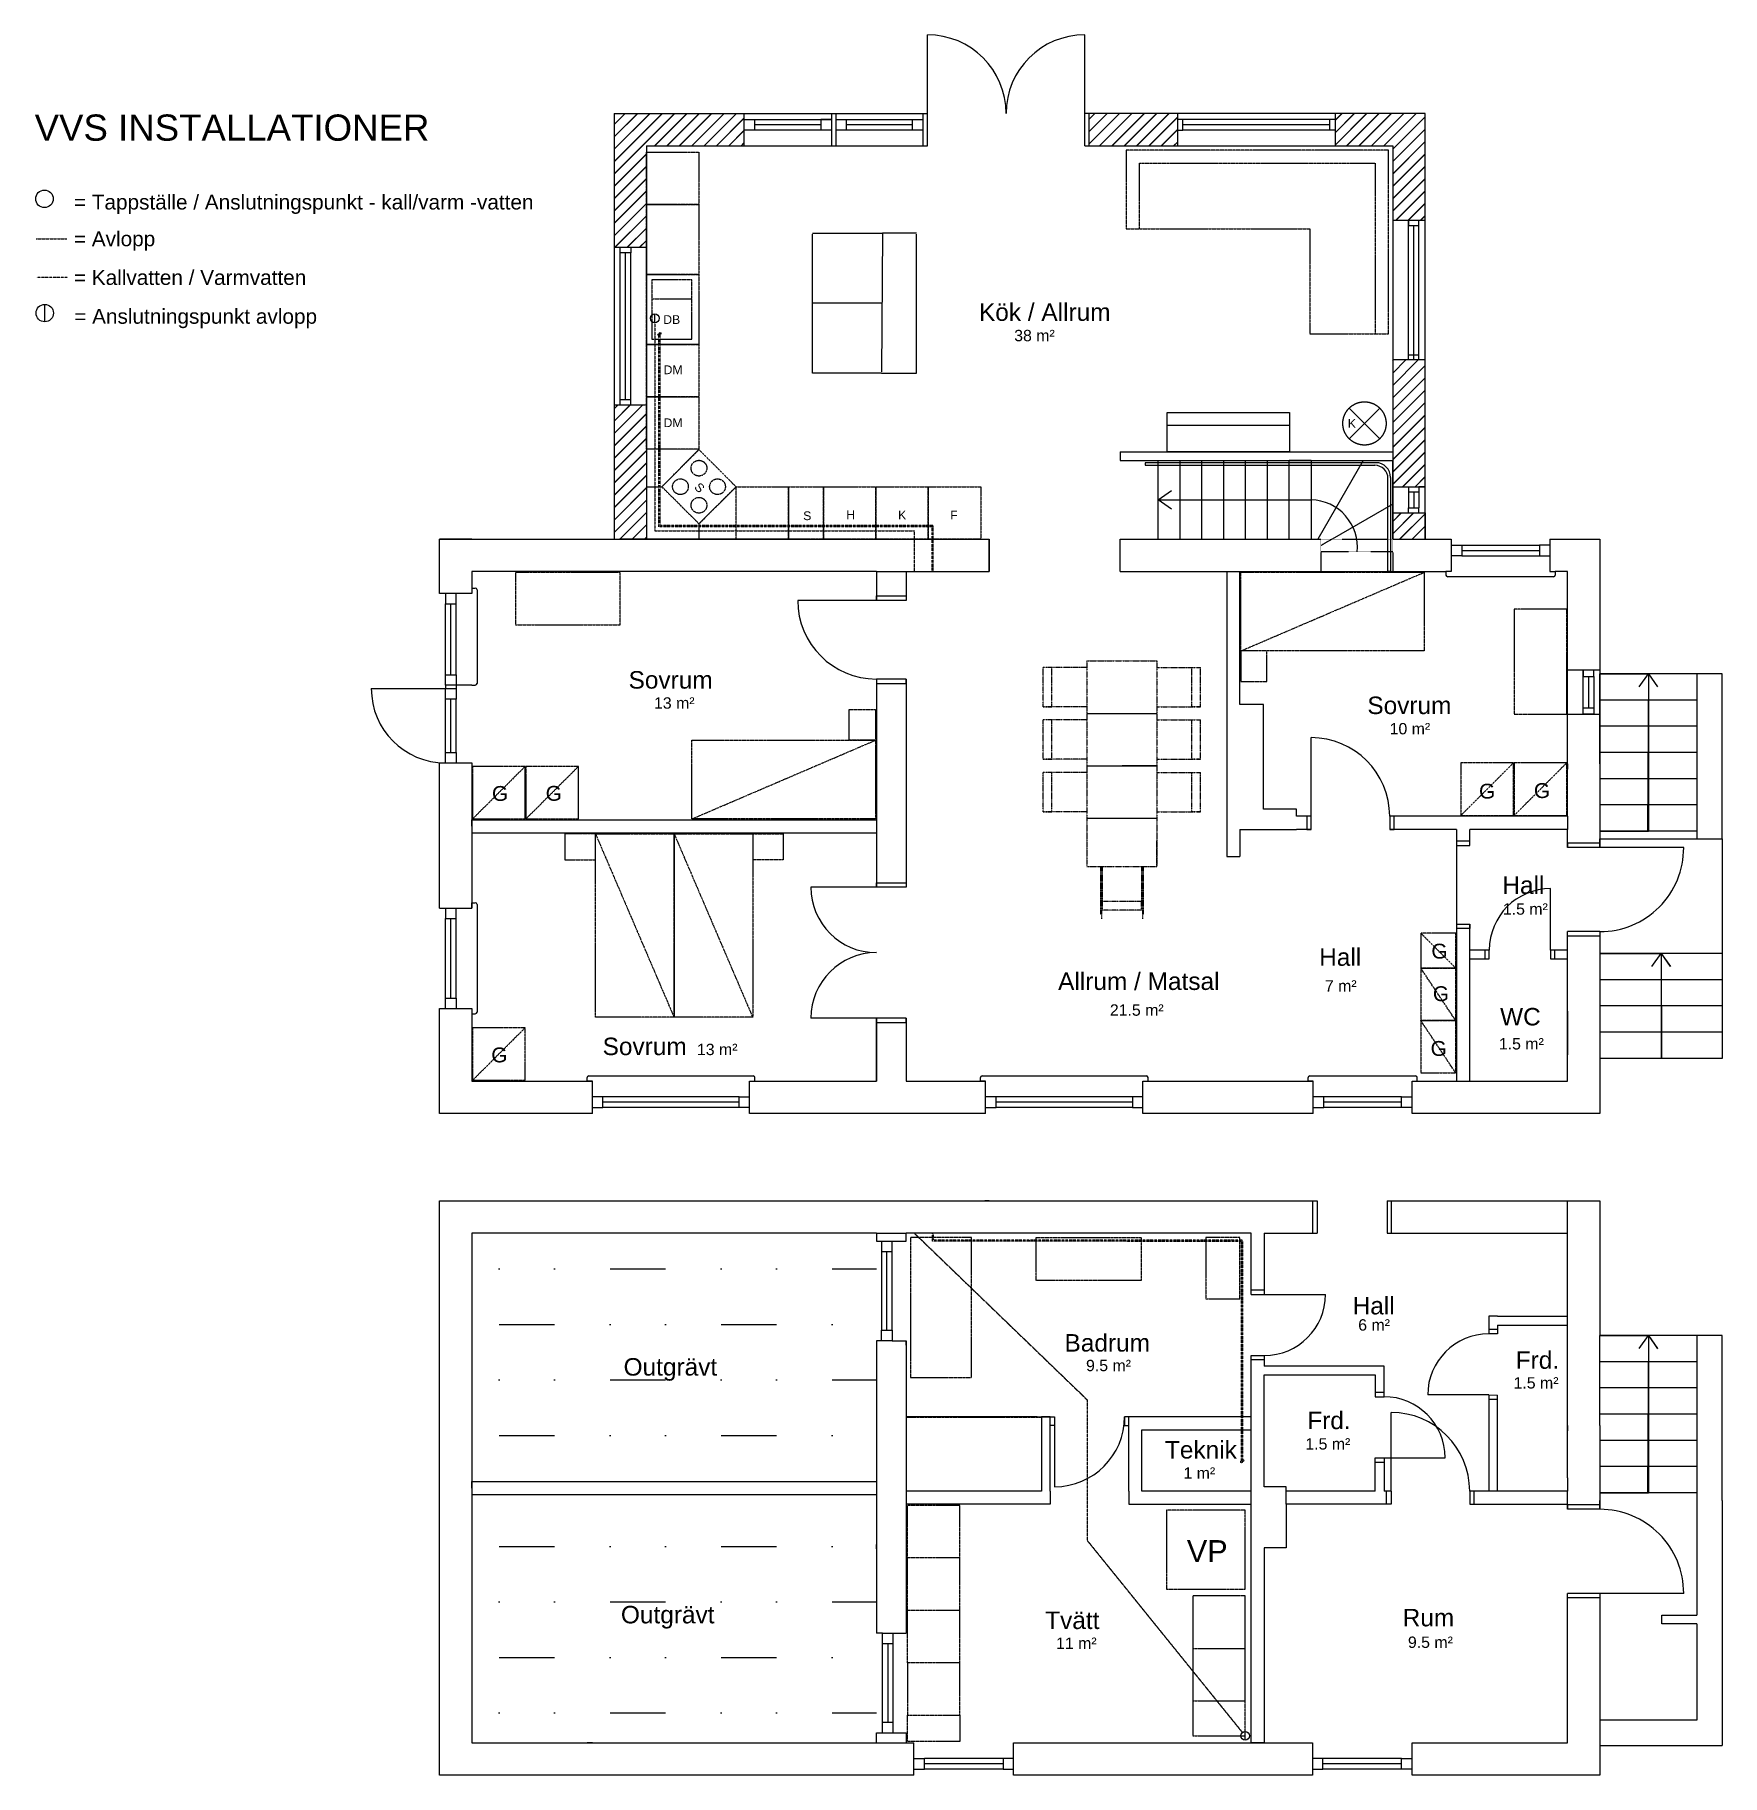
# Model space of a CAD drawing. Header units: millimetres. Extents: x -60009 to 113281, y -58228 to 411188.
# Drawn here: x 35358 to 54669, y 90439 to 110349 of the extents above; entities that cross this region are included whole.
import ezdxf

# ---------------------------------------------------------------- set-up
doc = ezdxf.new("R2010")
doc.units = ezdxf.units.MM
for name, pattern in [('ACAD_ISO02W100', [15, 12, -3]), ('ACAD_ISO03W100', [30, 12, -18]), ('DASHED', [19.05, 12.7, -6.35]), ('PHANTOM2', [31.75, 15.875, -3.175, 3.175, -3.175, 3.175, -3.175])]:
    doc.linetypes.add(name, pattern=pattern)
doc.layers.get('0').update_dxf_attribs({"color": 1})
for name, color, linetype in [('Angivelser', 7, 'Continuous'), ('EL', 4, 'Continuous'), ('Fönster', 1, 'Continuous'), ('Grundritningar', 1, 'Continuous'), ('Mått', 4, 'Continuous'), ('Möbler', 4, 'PHANTOM2'), ('Rumsangivelser', 7, 'Continuous'), ('Rumsavdelare', 4, 'FENCELINE1'), ('Tillgänglighet', 7, 'ACAD_ISO02W100'), ('VVS', 4, 'Continuous')]:
    doc.layers.add(name, color=color, linetype=linetype)
doc.styles.get("Standard").update_dxf_attribs({"font": 'Arial.ttf', "height": 170})
doc.linetypes.add('FENCELINE1', pattern='A,6.35,-2.54,[133,ltypeshp.shx,S=2.54,R=0,X=-2.54,Y=0],-2.54,25.4', length=36.83)
doc.dimstyles.new('ISO-25', dxfattribs={"dimscale": 10, "dimtxt": 2.5, "dimasz": 15, "dimexe": 10, "dimexo": 0.625, "dimgap": 15, "dimtad": 1, "dimlfac": 0.001, "dimtxsty": 'Standard', "dimblk": 'OBLIQUE', "dimblk1": 'OBLIQUE', "dimblk2": 'OBLIQUE', "dimcen": 20, "dimdle": 10, "dimadec": 0, "dimazin": 0, "dimtfac": 1, "dimtmove": 0, "dimatfit": 3, "dimldrblk": 'OPEN90', "dimfxl": 1, "dimarcsym": 0})
pattern_1 = [(45, (33050.44, 81435.55), (-70.71068, 70.71068), []), (45, (33052.44, 81435.55), (-70.71068, 70.71068), [])]

msp = doc.modelspace()

# ---------------------------------------------------------------- texts
at = {"layer": 'Angivelser'}
msp.add_text('VVS INSTALLATIONER', height=300, dxfattribs=at).set_placement((35355.91, 109137.77))
at = {"layer": 'EL', "color": 4, "lineweight": 13}
for s, p in [('= Tappställe / Anslutningspunkt - kall/varm -vatten', (35805.445, 108351.037)), ('= Avlopp', (35805.445, 107930.889)), ('= Kallvatten / Varmvatten', (35805.445, 107488.299)), ('= Anslutningspunkt avlopp', (35809.075, 107043.898))]:
    msp.add_text(s, height=170, dxfattribs=at).set_placement(p)
at = {"layer": 'Möbler', "ltscale": 100}
for s, p in [('DB', (42549.961, 107042.038)), ('DM', (42553.836, 106467.079)), ('DM', (42553.508, 105861.172)), ('K', (50384.035, 105853.477)), ('S', (44151.409, 104797.39)), ('H', (44644.821, 104808.295)), ('K', (45237.414, 104805.675)), ('F', (45833.612, 104805.675))]:
    msp.add_text(s, height=100, dxfattribs=at).set_placement(p)
at = {"layer": 'Möbler'}
msp.add_text('VP', height=250, dxfattribs=at).set_placement((48542.491, 92878.246))
at = {"layer": 'Möbler', "insert": (42968.095, 105237.137), "char_height": 100, "attachment_point": 1, "rotation": 315}
msp.add_mtext_dynamic_manual_height_columns('S', width=30.21587, gutter_width=125, heights=[0], dxfattribs=at)
at = {"layer": 'Möbler', "char_height": 170, "attachment_point": 1}
for heights, insert in [([0], (40589.743, 101755.458)), ([0], (41204.477, 101756.604)), ([0], (51885.871, 101781.755)), ([173.943], (52513.843, 101788.123)), ([173.943], (51340.245, 99951.641)), ([173.943], (51357.754, 99464.601)), ([0], (40582.155, 98764.322)), ([173.943], (51331.472, 98838.256))]:
    msp.add_mtext_dynamic_manual_height_columns('G', width=269.32488, gutter_width=850, heights=heights, dxfattribs=dict(at, insert=insert))
at = {"layer": 'Rumsangivelser'}
for s, height, p in [('Kök / Allrum', 200, (46162.899, 107077.268)), ('38 m²', 130, (46566.346, 106844.126)), ('Sovrum', 200, (42152.936, 102869.962)), ('13 m²', 130, (42444.205, 102640.355)), ('Sovrum', 200, (50607.517, 102578.728)), ('10 m²', 130, (50862.704, 102346.574)), ('Hall', 200, (52152.883, 100521.793)), ('1.5 m²', 130, (52158.53, 100283.686)), ('Hall', 200, (50056.59, 99698.889)), ('Allrum / Matsal', 200, (47068.541, 99422.599)), ('7 m²', 130, (50121.62, 99404.03)), ('21.5 m²', 130, (47661.137, 99127.739)), ('WC', 200, (52126.579, 99016.787)), ('Sovrum', 200, (41856.002, 98677.124)), ('13 m²', 130, (42935.372, 98677.124)), ('1.5 m²', 130, (52112.72, 98741.485)), ('Hall', 200, (50439.175, 95710.688)), ('6 m²', 130, (50502.999, 95525.736)), ('Badrum', 200, (47142.032, 95285.528)), ('Outgrävt', 200, (42095.812, 95010.885)), ('9.5 m²', 130, (47387.993, 95061.44)), ('Frd.', 200, (52305.673, 95088.742)), ('1.5 m²', 130, (52280.765, 94862.81)), ('Frd.', 200, (49919.85, 94398.111)), ('Teknik', 200, (48291.175, 94061.781)), ('1.5 m²', 130, (49898.056, 94164.687)), ('1 m²', 130, (48503.242, 93831.235)), ('Outgrävt', 200, (42065.313, 92176.371)), ('Tvätt', 200, (46920.724, 92111.594)), ('Rum', 200, (51011.918, 92142.568)), ('11 m²', 130, (47045.261, 91884.394)), ('9.5 m²', 130, (51071.934, 91895.53))]:
    msp.add_text(s, height=height, dxfattribs=at).set_placement(p)

# ---------------------------------------------------------------- blocks, each defined once
blk = doc.blocks.new('_Oblique')
at = {"color": 0, "linetype": 'ByBlock', "lineweight": -2}
blk.add_line((-0.5, -0.5), (0.5, 0.5), dxfattribs=at)

# ---------------------------------------------------------------- hatches: boundary and pattern name
at = {"layer": 'Grundritningar'}
h = msp.add_hatch(dxfattribs=at)
h.set_pattern_fill('JIS_LC_20', color=256, scale=5)
h.set_pattern_definition(pattern_1)
h.paths.add_polyline_path([(42358.693, 109079.473), (43473.778, 109079.473), (43473.778, 109449.473), (41988.693, 109449.473), (41988.693, 107914.473), (42358.693, 107914.473)])
h = msp.add_hatch(dxfattribs=at)
h.set_pattern_fill('JIS_LC_20', color=256, scale=5)
h.set_pattern_definition(pattern_1)
h.paths.add_polyline_path([(51268.693, 109449.473), (50237.957, 109449.473), (50237.957, 109079.473), (50898.693, 109079.473), (50898.693, 108229.473), (51268.693, 108229.473)])
h.paths.add_polyline_path([(48437.957, 109449.473), (47423.778, 109449.473), (47423.778, 109079.473), (48437.957, 109079.473)])
h = msp.add_hatch(dxfattribs=at)
h.set_pattern_fill('JIS_LC_20', color=256, scale=5)
h.set_pattern_definition([(45, (33066.18, 81435.55), (-70.71068, 70.71068), []), (45, (33068.18, 81435.55), (-70.71068, 70.71068), [])])
h.paths.add_polyline_path([(51268.693, 106629.473), (50898.693, 106629.473), (50898.693, 105179.473), (51268.693, 105179.473)])
h.paths.add_polyline_path([(51268.693, 104579.473), (51268.693, 104879.473), (50898.693, 104879.473), (50898.693, 104579.473)])
h = msp.add_hatch(dxfattribs=at)
h.set_pattern_fill('JIS_LC_20', color=256, scale=5)
h.set_pattern_definition(pattern_1)
h.paths.add_polyline_path([(42358.693, 106114.473), (41988.693, 106114.473), (41988.693, 105589.473), (41988.693, 104986.781), (42358.693, 104986.781)])
h.paths.add_polyline_path([(42358.693, 104986.781), (41988.693, 104986.781), (41988.693, 104579.473), (42358.693, 104579.473)])
h = msp.add_hatch(dxfattribs=at)
h.set_pattern_fill('MUDST', color=256, scale=100)
h.set_pattern_definition([(0, (33050.44, 99405.55), (1270, 635), [635, -635, 0, -635, 0, -635])])
h.paths.add_polyline_path([(40358.693, 96639.473), (40358.693, 93799.473), (44988.693, 93799.473), (44988.693, 96639.473)])
h.paths.add_polyline_path([(40358.693, 90809.473), (41738.693, 90809.473), (44988.693, 90809.473), (44988.693, 93649.473), (40358.693, 93649.473)])
h.paths.add_polyline_path([(42031.01, 94888.784), (43227.463, 94888.784), (43227.463, 95277.597), (42031.01, 95277.597)], flags=24)
h.paths.add_polyline_path([(42000.511, 92054.27), (43196.964, 92054.27), (43196.964, 92443.083), (42000.511, 92443.083)], flags=24)

# ---------------------------------------------------------------- linework, layer by layer
at = {"layer": 'Fönster', "ltscale": 100}
for p, q in [((43473.778, 109449.473), (43473.778, 109079.473)), ((43473.778, 109449.473), (44473.778, 109449.473)), ((43473.778, 109379.473), (44473.778, 109379.473)), ((44473.778, 109379.473), (44353.778, 109379.473)), ((44353.778, 109379.473), (44353.778, 109259.473)), ((44523.778, 109379.473), (44523.778, 109259.473)), ((44523.778, 109379.473), (45523.778, 109379.473)), ((43523.778, 109079.473), (44523.778, 109079.473))]:
    msp.add_line(p, q, dxfattribs=at)
at = {"layer": 'Fönster'}
for p, q in [((43473.778, 109379.473), (43593.778, 109379.473)), ((43593.778, 109379.473), (43593.778, 109259.473)), ((44353.778, 109319.473), (43593.778, 109319.473)), ((44523.778, 109449.473), (44523.778, 109079.473)), ((44523.778, 109379.473), (44643.778, 109379.473)), ((44643.778, 109379.473), (44643.778, 109259.473)), ((45403.778, 109319.473), (44643.778, 109319.473)), ((43593.778, 109259.473), (43473.778, 109259.473)), ((44473.778, 109259.473), (43593.778, 109259.473)), ((44643.778, 109259.473), (44523.778, 109259.473)), ((45523.778, 109259.473), (44643.778, 109259.473))]:
    msp.add_line(p, q, dxfattribs=at)
at = {"layer": 'Grundritningar'}
for p, q in [((45573.778, 109449.473), (45573.778, 110349.473)), ((47373.778, 109449.473), (47373.778, 110349.473)), ((45523.778, 109079.473), (45523.778, 109449.473)), ((45573.778, 109079.473), (45573.778, 109449.473)), ((47373.778, 109079.473), (47373.778, 109449.473)), ((47423.778, 109079.473), (47423.778, 109449.473)), ((48497.957, 109379.472), (48437.957, 109379.472)), ((50237.957, 109379.473), (48497.957, 109379.472)), ((48497.957, 109259.472), (48497.957, 109379.472)), ((50177.957, 109319.473), (48497.957, 109319.472)), ((50177.957, 109259.473), (50177.957, 109379.473)), ((51268.693, 104579.473), (51268.717, 109449.473)), ((48437.957, 109259.472), (48497.957, 109259.472)), ((50237.957, 109259.473), (48497.957, 109259.472)), ((50237.957, 109259.473), (50177.957, 109259.473)), ((50898.693, 109079.473), (50898.693, 104579.473)), ((51078.694, 106689.473), (51078.693, 108229.473)), ((51078.693, 108229.473), (51078.693, 108169.473)), ((51078.693, 108169.473), (51198.693, 108169.473)), ((51138.694, 106629.473), (51138.693, 108169.473)), ((51198.693, 108169.473), (51198.693, 108229.473)), ((51198.694, 106629.473), (51198.693, 108169.473)), ((42058.691, 107854.473), (42058.691, 107914.473)), ((42178.691, 107914.473), (42178.691, 107854.473)), ((42058.691, 106114.473), (42058.691, 107854.473)), ((42178.691, 107854.473), (42058.691, 107854.473)), ((42118.691, 106174.473), (42118.691, 107854.473)), ((42178.692, 106114.473), (42178.691, 107854.473)), ((51078.694, 106629.473), (51078.694, 106689.473)), ((51078.694, 106689.473), (51198.694, 106689.473)), ((42178.692, 106174.473), (42058.692, 106174.473)), ((42178.692, 106114.473), (42178.692, 106174.473)), ((47778.693, 105479.473), (50898.693, 105479.473)), ((48214.693, 104579.473), (48214.693, 105479.473)), ((48464.693, 104579.473), (48464.693, 105479.473)), ((48714.693, 104579.473), (48714.693, 105479.473)), ((48964.693, 104579.473), (48964.693, 105479.473)), ((49214.693, 104579.473), (49214.693, 105479.473)), ((49464.693, 104579.473), (49464.693, 105479.473)), ((49714.693, 104579.473), (49714.693, 105479.473)), ((49964.693, 105479.473), (49714.693, 105479.473)), ((49964.693, 105479.473), (49964.693, 104579.473)), ((50558.506, 105479.473), (50041.378, 104579.473)), ((50898.693, 104579.473), (50898.693, 105479.473)), ((51078.693, 105179.473), (51078.693, 104939.473)), ((51078.693, 105179.473), (51078.693, 105119.473)), ((51198.693, 105179.473), (51198.693, 105119.473)), ((51198.693, 105179.473), (51198.693, 104939.473)), ((50898.693, 104980.326), (50204.395, 104579.473)), ((51078.693, 105119.473), (51198.693, 105119.473)), ((51078.693, 104879.473), (51078.693, 104939.473)), ((51078.693, 104939.473), (51198.693, 104939.473)), ((51138.693, 105119.473), (51138.693, 104939.473)), ((51198.693, 104879.473), (51198.693, 104939.473)), ((51268.693, 104879.473), (51268.693, 104579.473)), ((45678.693, 104579.473), (45628.693, 104579.473)), ((49457.693, 104579.473), (49707.693, 104579.473)), ((50898.693, 104579.473), (51567.617, 104579.473)), ((51567.617, 104579.473), (51567.617, 104209.473)), ((52697.617, 104579.473), (52697.617, 104209.473)), ((52697.617, 104579.473), (52697.617, 104509.473)), ((51567.617, 104509.473), (51687.617, 104509.473)), ((51687.617, 104389.473), (51567.617, 104389.473)), ((51687.617, 104509.473), (51687.617, 104389.473)), ((51687.617, 104509.473), (52577.617, 104509.473)), ((51687.617, 104449.473), (52577.617, 104449.473)), ((51687.617, 104389.473), (52577.617, 104389.473)), ((52697.617, 104509.473), (52577.617, 104509.473)), ((52577.617, 104509.473), (52577.617, 104389.473)), ((52577.617, 104389.473), (52697.617, 104389.473)), ((44988.693, 104209.473), (40358.693, 104209.473)), ((40358.693, 104209.473), (40358.693, 103959.473)), ((40358.693, 104209.473), (40358.693, 103959.473)), ((44988.693, 104209.473), (44988.693, 103879.473)), ((44988.693, 104209.473), (45328.693, 104209.473)), ((44988.693, 104209.473), (44988.693, 103879.473)), ((45328.693, 104209.473), (45328.693, 103879.473)), ((45328.693, 104209.473), (46278.693, 104209.473)), ((48998.693, 104209.473), (49148.693, 104210.309)), ((48998.693, 104209.473), (48998.693, 100949.473)), ((49148.693, 102689.473), (49148.693, 104210.309)), ((49148.693, 104210.309), (51507.617, 104210.309)), ((51567.617, 104209.473), (51507.617, 104209.473)), ((51507.617, 104209.473), (51507.617, 104169.473)), ((52737.617, 104149.473), (51527.617, 104149.473)), ((52697.617, 104209.473), (52757.617, 104209.473)), ((52757.617, 104209.473), (52757.617, 104169.473)), ((52898.693, 103609.473), (52898.693, 104210.309)), ((40358.693, 103959.473), (39988.693, 103959.473)), ((40058.693, 103959.473), (40058.693, 103839.473)), ((40178.693, 103839.473), (40178.693, 103959.473)), ((40358.693, 104019.473), (40398.693, 104019.473)), ((40418.693, 103999.473), (40418.693, 102929.473)), ((40058.693, 103839.473), (40178.693, 103839.473)), ((40058.693, 103029.473), (40058.693, 103839.473)), ((40118.693, 103029.473), (40118.693, 103839.473)), ((40178.693, 103029.473), (40178.693, 103839.473)), ((44988.693, 103879.473), (44088.693, 103879.473)), ((44988.693, 103879.473), (44988.693, 103929.473)), ((44988.693, 103929.473), (45328.693, 103929.473)), ((45328.693, 103879.473), (44988.693, 103879.473)), ((45328.693, 103929.473), (45328.693, 103879.473)), ((52898.693, 101409.473), (52898.693, 103609.473)), ((52898.693, 101409.473), (52898.693, 103609.473)), ((52898.693, 103378.636), (52898.693, 103438.636)), ((40058.693, 102909.473), (40058.693, 103029.473)), ((40058.693, 103029.473), (40178.693, 103029.473)), ((40178.693, 103029.473), (40178.693, 102909.473)), ((44988.693, 102979.473), (44988.693, 100599.473)), ((44988.693, 102979.473), (44988.693, 102929.473)), ((45328.693, 102979.473), (44988.693, 102979.473)), ((45328.693, 102979.473), (45328.693, 100599.473)), ((45328.693, 102929.473), (45328.693, 102979.473)), ((53268.693, 103079.473), (52898.693, 103079.473)), ((53078.693, 102579.473), (53078.693, 103079.473)), ((53078.693, 103079.473), (53078.693, 103009.473)), ((53078.693, 103009.473), (53198.693, 103009.473)), ((53138.693, 103009.473), (53138.693, 102649.473)), ((53198.693, 103009.473), (53198.693, 103079.473)), ((53198.693, 103009.473), (53198.693, 102649.473)), ((54378.693, 103039.473), (53268.693, 103039.473)), ((53268.693, 102009.473), (53268.693, 103039.473)), ((53268.693, 103039.473), (53823.693, 103039.473)), ((54668.693, 103039.473), (54378.693, 103039.473)), ((54378.693, 103039.473), (54378.693, 101151.027)), ((54378.693, 103039.473), (54378.693, 102739.473)), ((54668.693, 101151.027), (54668.693, 103039.473)), ((40358.693, 102909.473), (40058.693, 102909.473)), ((40058.693, 102909.473), (40058.693, 102869.473)), ((40058.693, 102869.473), (40178.693, 102869.473)), ((40058.693, 102749.473), (40058.693, 102869.473)), ((40178.693, 102749.473), (40058.693, 102749.473)), ((40058.693, 102139.473), (40058.693, 102749.473)), ((40118.693, 102139.473), (40118.693, 102749.473)), ((40178.693, 102909.473), (40178.693, 102869.473)), ((40178.693, 102869.473), (40178.693, 102749.473)), ((40178.693, 102139.473), (40178.693, 102749.473)), ((40358.693, 102909.473), (40398.693, 102909.473)), ((44988.693, 102929.473), (45328.693, 102929.473)), ((54378.693, 102739.473), (53268.693, 102739.473)), ((54378.693, 102739.473), (54378.693, 102439.473)), ((49418.693, 102689.473), (49148.693, 102689.473)), ((49418.693, 101489.473), (49418.693, 102689.473)), ((52898.693, 102579.473), (53268.693, 102579.473)), ((53078.693, 102579.473), (53078.693, 102649.473)), ((53078.693, 102649.473), (53198.693, 102649.473)), ((53198.693, 102579.473), (53078.693, 102579.473)), ((53198.693, 102649.473), (53198.693, 102579.473)), ((54378.693, 102439.473), (53268.693, 102439.473)), ((54378.693, 102439.473), (54378.693, 102139.473)), ((40058.693, 102019.473), (40058.693, 102139.473)), ((40058.693, 102139.473), (40178.693, 102139.473)), ((40178.693, 102139.473), (40178.693, 102019.473)), ((49963.42, 101409.473), (49963.42, 102309.473)), ((54378.693, 102139.473), (53268.693, 102139.473)), ((54378.693, 102139.473), (54378.693, 101839.473)), ((39988.693, 102019.473), (40358.693, 102019.473)), ((40358.693, 102019.473), (40358.693, 100359.473)), ((52898.693, 102009.473), (52898.693, 101949.473)), ((54378.693, 101839.473), (53268.693, 101839.473)), ((54378.693, 101839.473), (54378.693, 101539.473)), ((40358.693, 101294.473), (40358.693, 101369.473)), ((40358.693, 101369.473), (44988.693, 101369.473)), ((40358.693, 101369.473), (40358.693, 101299.473)), ((49798.693, 101489.473), (49418.693, 101489.473)), ((49798.693, 101409.473), (49798.693, 101489.473)), ((49963.42, 101409.473), (49798.693, 101409.473)), ((49963.42, 101409.473), (49913.42, 101409.473)), ((49913.42, 101409.473), (49913.42, 101259.473)), ((49963.42, 101259.473), (49963.42, 101409.473)), ((52898.693, 101409.473), (50863.42, 101409.473)), ((50863.42, 101409.473), (50863.42, 101259.473)), ((50913.42, 101409.473), (50863.42, 101409.473)), ((50913.42, 101259.473), (50913.42, 101409.473)), ((52898.693, 101409.473), (52898.693, 101259.473)), ((54378.693, 101539.473), (53268.693, 101539.473)), ((54378.693, 101539.473), (54378.693, 101239.473)), ((40358.693, 101329.473), (40358.693, 101294.473)), ((40358.693, 101294.473), (40358.693, 101219.473)), ((40358.693, 101219.473), (44988.693, 101219.473)), ((49148.693, 101259.473), (49148.693, 100949.473)), ((49148.693, 101259.473), (49798.693, 101259.473)), ((49963.42, 101259.473), (49798.693, 101259.473)), ((49913.42, 101259.473), (49963.42, 101259.473)), ((51628.693, 101259.473), (50863.42, 101259.473)), ((50863.42, 101259.473), (50913.42, 101259.473)), ((51628.693, 101259.473), (51628.693, 101076.498)), ((51778.693, 101076.498), (51778.693, 101259.473)), ((52898.693, 101259.473), (51778.693, 101259.473)), ((52898.693, 101051.027), (52898.693, 101259.473)), ((54378.693, 101239.473), (53268.693, 101239.473)), ((53268.693, 101239.473), (53823.693, 101239.473)), ((53268.693, 101051.027), (53268.693, 101151.027)), ((53268.693, 101151.027), (54668.693, 101151.027)), ((54668.693, 101151.027), (54668.693, 99839.473)), ((48998.693, 100949.473), (49148.693, 100949.473)), ((51778.693, 101126.498), (51628.693, 101126.498)), ((51628.693, 101126.498), (51628.693, 101076.498)), ((51628.693, 101076.498), (51778.693, 101076.498)), ((51778.693, 101076.498), (51778.693, 101126.498)), ((53268.693, 101101.027), (52898.693, 101101.027)), ((52898.693, 101101.027), (52898.693, 101051.027)), ((53268.693, 101051.027), (52898.693, 101051.027)), ((53268.693, 101051.027), (53268.693, 101101.027)), ((54227.976, 101051.027), (53268.693, 101051.027)), ((44988.693, 100599.473), (44238.693, 100599.473)), ((44988.693, 100599.473), (44988.693, 100649.473)), ((44988.693, 100649.473), (45328.693, 100649.473)), ((45328.693, 100599.473), (44988.693, 100599.473)), ((45328.693, 100649.473), (45328.693, 100599.473)), ((52704.98, 99879.473), (52704.98, 100581.473)), ((39988.693, 100359.473), (40358.693, 100359.473)), ((39988.693, 100359.473), (40058.693, 100359.473)), ((40058.693, 100359.473), (40058.693, 100239.473)), ((40178.693, 100239.473), (40178.693, 100359.473)), ((40358.693, 100359.473), (40358.693, 100419.473)), ((40358.693, 100419.473), (40398.693, 100419.473)), ((40418.693, 100399.473), (40418.693, 99169.473)), ((40058.693, 100239.473), (40178.693, 100239.473)), ((40058.693, 99329.473), (40058.693, 100239.473)), ((40118.693, 99329.473), (40118.693, 100239.473)), ((40178.693, 99329.473), (40178.693, 100239.473)), ((51628.693, 100176.498), (51628.693, 98379.473)), ((51628.693, 100176.498), (51778.693, 100176.498)), ((51778.693, 98379.473), (51778.693, 100176.498)), ((51778.693, 100176.498), (51778.693, 100126.498)), ((51778.693, 100126.498), (51628.693, 100126.498)), ((52898.693, 98379.473), (52898.693, 100089.473)), ((53268.693, 100089.473), (52898.693, 100089.473)), ((52898.693, 100039.473), (52898.693, 100089.473)), ((53268.693, 100039.473), (52898.693, 100039.473)), ((53268.693, 100089.473), (53268.693, 100039.473)), ((52002.98, 99879.473), (51778.693, 99879.473)), ((51778.693, 99779.473), (52002.98, 99779.473)), ((52002.98, 99879.473), (51952.98, 99879.473)), ((51952.98, 99879.473), (51952.98, 99779.473)), ((51952.98, 99779.473), (52002.98, 99779.473)), ((52002.98, 99779.473), (52002.98, 99879.473)), ((52898.693, 99879.473), (52704.98, 99879.473)), ((52704.98, 99879.473), (52704.98, 99779.473)), ((52704.98, 99779.473), (52898.693, 99779.473)), ((52704.98, 99779.473), (52754.98, 99779.473)), ((52754.98, 99779.473), (52754.98, 99879.473)), ((54668.693, 99839.473), (53268.693, 99839.473)), ((53268.693, 99839.473), (53968.693, 99839.473)), ((54668.693, 99839.473), (54668.693, 99539.473)), ((54668.693, 99539.473), (53268.693, 99539.473)), ((54668.693, 99539.473), (54668.693, 99239.473)), ((39988.693, 99209.473), (40358.693, 99209.473)), ((39988.693, 99209.473), (40058.693, 99209.473)), ((40058.693, 99209.473), (40058.693, 99329.473)), ((40058.693, 99329.473), (40178.693, 99329.473)), ((40178.693, 99329.473), (40178.693, 99209.473)), ((40358.693, 99209.473), (40358.693, 98379.473)), ((40358.693, 99209.473), (40358.693, 99149.473)), ((52898.693, 99181.473), (52898.693, 98681.473)), ((54668.693, 99239.473), (53268.693, 99239.473)), ((54668.693, 99239.473), (54668.693, 98939.473)), ((40358.693, 99149.473), (40398.693, 99149.473)), ((44988.693, 99099.473), (44238.693, 99099.473)), ((44988.693, 99099.473), (44988.693, 98379.473)), ((44988.693, 98379.473), (44988.693, 99099.473)), ((44988.693, 99099.473), (44988.693, 99049.473)), ((45328.693, 99099.473), (44988.693, 99099.473)), ((44988.693, 99049.473), (45328.693, 99049.473)), ((45328.693, 99099.473), (45328.693, 98379.473)), ((45328.693, 99049.473), (45328.693, 99099.473)), ((54668.693, 98939.473), (53268.693, 98939.473)), ((54668.693, 98939.473), (54668.693, 98639.473)), ((54668.693, 98639.473), (53268.693, 98639.473)), ((40358.693, 98379.473), (41738.693, 98379.473)), ((41678.693, 98379.473), (41678.693, 98419.473)), ((41738.693, 98379.473), (41678.693, 98379.473)), ((41698.693, 98439.473), (43578.693, 98439.473)), ((41738.693, 98009.473), (41738.693, 98379.473)), ((43538.693, 98379.473), (44988.693, 98379.473)), ((43538.693, 98009.473), (43538.693, 98379.473)), ((43538.693, 98379.473), (43598.693, 98379.473)), ((43598.693, 98379.473), (43598.693, 98419.473)), ((45328.693, 98379.473), (46238.693, 98379.473)), ((46178.693, 98379.473), (46178.693, 98419.473)), ((46238.693, 98379.473), (46178.693, 98379.473)), ((46198.693, 98439.473), (48078.693, 98439.473)), ((46238.693, 98009.473), (46238.693, 98379.473)), ((48038.693, 98379.473), (49988.693, 98379.473)), ((48038.693, 98009.473), (48038.693, 98379.473)), ((48038.693, 98379.473), (48098.693, 98379.473)), ((48098.693, 98379.473), (48098.693, 98419.473)), ((49928.693, 98379.473), (49928.693, 98419.473)), ((49988.693, 98379.473), (49928.693, 98379.473)), ((49948.693, 98439.473), (51158.693, 98439.473)), ((49988.693, 98009.473), (49988.693, 98379.473)), ((51118.693, 98379.473), (51628.693, 98379.473)), ((51118.693, 98009.473), (51118.693, 98379.473)), ((51118.693, 98379.473), (51178.693, 98379.473)), ((51178.693, 98379.473), (51178.693, 98419.473)), ((51628.693, 98379.473), (51778.693, 98379.473)), ((51778.693, 98379.473), (52898.693, 98379.473)), ((41858.693, 98199.473), (41738.693, 98199.473)), ((41858.693, 98079.473), (41858.693, 98199.473)), ((43418.693, 98199.473), (41858.693, 98199.473)), ((43418.693, 98079.473), (43418.693, 98199.473)), ((43418.693, 98199.473), (43538.693, 98199.473)), ((46358.693, 98199.473), (46238.693, 98199.473)), ((46358.693, 98079.473), (46358.693, 98199.473)), ((47918.693, 98199.473), (46358.693, 98199.473)), ((48038.693, 98199.473), (47918.693, 98199.473)), ((47918.693, 98199.473), (47918.693, 98079.473)), ((48038.693, 98079.473), (48038.693, 98199.473)), ((50108.693, 98199.473), (49988.693, 98199.473)), ((50108.693, 98079.473), (50108.693, 98199.473)), ((50998.693, 98199.473), (50108.693, 98199.473)), ((50998.693, 98079.473), (50998.693, 98199.473)), ((50998.693, 98199.473), (51118.693, 98199.473)), ((41738.693, 98009.473), (41738.693, 98079.473)), ((41738.693, 98079.473), (41858.693, 98079.473)), ((43418.693, 98139.473), (41858.693, 98139.473)), ((43418.693, 98079.473), (41858.693, 98079.473)), ((43538.693, 98079.473), (43418.693, 98079.473)), ((46238.693, 98009.473), (46238.693, 98079.473)), ((46238.693, 98079.473), (46358.693, 98079.473)), ((47918.693, 98139.473), (46358.693, 98139.473)), ((47918.693, 98079.473), (46358.693, 98079.473)), ((47918.693, 98079.473), (48038.693, 98079.473)), ((49988.693, 98009.473), (49988.693, 98079.473)), ((49988.693, 98079.473), (50108.693, 98079.473)), ((50998.693, 98139.473), (50108.693, 98139.473)), ((50998.693, 98079.473), (50108.693, 98079.473)), ((51118.693, 98079.473), (50998.693, 98079.473)), ((46278.693, 97009.473), (46228.693, 97009.473)), ((50832.957, 97009.473), (50832.957, 96640.932)), ((52898.693, 94439.473), (52898.693, 97009.473)), ((44988.693, 96639.473), (40358.693, 96639.473)), ((40358.693, 96639.473), (40358.693, 90809.473)), ((44988.693, 96639.473), (45328.693, 96639.473)), ((44988.693, 96639.473), (44988.693, 96549.473)), ((49278.693, 96640.309), (45328.693, 96639.473)), ((45328.693, 96549.473), (45328.693, 96639.473)), ((49278.693, 95940.309), (49278.693, 96640.309)), ((49428.693, 96641.871), (50032.957, 96641.515)), ((49428.693, 96640.309), (49428.693, 95940.309)), ((50832.957, 96641.043), (52078.693, 96640.309)), ((52078.693, 96640.309), (52898.693, 96640.309)), ((44988.693, 96549.473), (45328.693, 96549.473)), ((44988.693, 96549.473), (45048.693, 96549.473)), ((45048.693, 96549.473), (45048.693, 96429.473)), ((45048.693, 96429.473), (45168.693, 96429.473)), ((45048.693, 96429.473), (45048.693, 95529.473)), ((45108.693, 95529.473), (45108.693, 96429.473)), ((45168.693, 96429.473), (45168.693, 96549.473)), ((45168.693, 95529.473), (45168.693, 96429.473)), ((49278.693, 95990.309), (49428.693, 95990.309)), ((52898.693, 96039.473), (52898.693, 96099.473)), ((49278.693, 95940.309), (49278.693, 95940.309)), ((49278.693, 95940.309), (49428.693, 95940.309)), ((49428.693, 95940.309), (50128.693, 95940.309)), ((52098.693, 95689.473), (51998.693, 95689.473)), ((51998.693, 95689.473), (51998.693, 95489.473)), ((52098.693, 95689.473), (52898.693, 95689.473)), ((52098.693, 95589.473), (52898.693, 95589.473)), ((52098.693, 95589.473), (52098.693, 95489.473)), ((44988.693, 95409.473), (44988.693, 92064.473)), ((44988.693, 95409.473), (44988.693, 95359.473)), ((45048.693, 95409.473), (44988.693, 95409.473)), ((45048.693, 95529.473), (45108.693, 95529.473)), ((45048.693, 95409.473), (45048.693, 95529.473)), ((45168.693, 95409.473), (45048.693, 95409.473)), ((45108.693, 95529.473), (45168.693, 95529.473)), ((45168.693, 95529.473), (45168.693, 95409.473)), ((45168.693, 95409.473), (45328.693, 95409.473)), ((45328.693, 95409.473), (45328.693, 92064.473)), ((45328.693, 95359.473), (45328.693, 95409.473)), ((52098.693, 95539.473), (51998.693, 95539.473)), ((52098.693, 95489.473), (51998.693, 95489.473)), ((54378.693, 95469.473), (53268.693, 95469.473)), ((53268.693, 94439.473), (53268.693, 95469.473)), ((53268.693, 95469.473), (53823.693, 95469.473)), ((54668.693, 95469.473), (54378.693, 95469.473)), ((54378.693, 95469.473), (54378.693, 93581.027)), ((54378.693, 95469.473), (54378.693, 95169.473)), ((54668.693, 93581.027), (54668.693, 95469.473)), ((49278.693, 95140.309), (49278.693, 95240.309)), ((49278.693, 95240.309), (49428.693, 95240.309)), ((49428.693, 95190.309), (49278.693, 95190.309)), ((49428.693, 95240.309), (49428.693, 95140.309)), ((49278.693, 90809.473), (49278.693, 95140.309)), ((49428.693, 95140.309), (49428.693, 95119.473)), ((50648.693, 95119.473), (49428.693, 95119.473)), ((49428.693, 93739.473), (49428.693, 95019.473)), ((49428.693, 95019.473), (50698.693, 95019.473)), ((50798.693, 95119.473), (50648.693, 95119.473)), ((50698.693, 95019.473), (50698.693, 94769.473)), ((50798.693, 94769.473), (50798.693, 95119.473)), ((54378.693, 95169.473), (53268.693, 95169.473)), ((54378.693, 95169.473), (54378.693, 94869.473)), ((50698.693, 94819.473), (50798.693, 94819.473)), ((51998.693, 94789.473), (51298.693, 94789.473)), ((51998.693, 94789.473), (51998.693, 93689.473)), ((51998.693, 94789.473), (52098.693, 94788.583)), ((52098.693, 93689.473), (52098.693, 94788.583)), ((54378.693, 94869.473), (53268.693, 94869.473)), ((54378.693, 94869.473), (54378.693, 94569.473)), ((50698.693, 94769.473), (50798.693, 94769.473)), ((50878.693, 93689.473), (50878.693, 94589.473)), ((52098.693, 94738.583), (51998.693, 94738.583)), ((46828.693, 94539.473), (45328.693, 94539.473)), ((45328.693, 94539.473), (45328.693, 94535.473)), ((46828.693, 94539.473), (46978.693, 94539.473)), ((46978.693, 94539.473), (46878.693, 94539.473)), ((46878.693, 94539.473), (46878.693, 93689.473)), ((46978.693, 94389.473), (46978.693, 94539.473)), ((46978.693, 94539.473), (47028.693, 94539.473)), ((47028.693, 94439.473), (46978.693, 94439.473)), ((46978.693, 93689.473), (46978.693, 94389.473)), ((47028.693, 94539.473), (47028.693, 94439.473)), ((47028.693, 94539.473), (47028.693, 93739.473)), ((47878.693, 94539.473), (47828.693, 94539.473)), ((47828.693, 94539.473), (47828.693, 94439.473)), ((47828.693, 94439.473), (47878.693, 94439.473)), ((49278.693, 94539.473), (47878.693, 94539.473)), ((47878.693, 93689.473), (47878.693, 94539.473)), ((48028.693, 93689.473), (48028.693, 94389.473)), ((48028.693, 94389.473), (49278.693, 94389.473)), ((49278.693, 94389.473), (49278.693, 94539.473)), ((49278.693, 93689.473), (49278.693, 94389.473)), ((52898.693, 93839.473), (52898.693, 94439.473)), ((52898.693, 93839.473), (52898.693, 94439.473)), ((52898.693, 94439.473), (52898.693, 94379.473)), ((54378.693, 94569.473), (53268.693, 94569.473)), ((54378.693, 94569.473), (54378.693, 94269.473)), ((54378.693, 94269.473), (53268.693, 94269.473)), ((54378.693, 94269.473), (54378.693, 93969.473)), ((50698.693, 93689.473), (50698.693, 94069.473)), ((50698.693, 94069.473), (50798.693, 94069.473)), ((50698.693, 94019.473), (50798.693, 94019.473)), ((50798.693, 94069.473), (50798.693, 93689.473)), ((50798.693, 94069.473), (51498.693, 94069.473)), ((40358.693, 93724.473), (40358.693, 93799.473)), ((40358.693, 93799.473), (44988.693, 93799.473)), ((40358.693, 93799.473), (40358.693, 93729.473)), ((52898.693, 93839.473), (52898.693, 93689.473)), ((54378.693, 93969.473), (53268.693, 93969.473)), ((54378.693, 93969.473), (54378.693, 93669.473)), ((40358.693, 93759.473), (40358.693, 93724.473)), ((40358.693, 93724.473), (40358.693, 93649.473)), ((40358.693, 93649.473), (44988.693, 93649.473)), ((46878.693, 93689.473), (45328.693, 93689.473)), ((46978.693, 93689.473), (46978.693, 93539.473)), ((47878.693, 93689.473), (47878.693, 93539.473)), ((49278.693, 93689.473), (48028.693, 93689.473)), ((49678.693, 93739.473), (49428.693, 93739.473)), ((49678.693, 93689.473), (49678.693, 93739.473)), ((50698.693, 93689.473), (49678.693, 93689.473)), ((49678.693, 93539.473), (49678.693, 93689.473)), ((50878.693, 93689.473), (50798.693, 93689.473)), ((50828.693, 93539.473), (50828.693, 93689.473)), ((50878.693, 93689.473), (50878.693, 93539.473)), ((52898.693, 93689.473), (51778.693, 93689.473)), ((51778.693, 93689.473), (51778.693, 93539.473)), ((51828.693, 93539.473), (51828.693, 93689.473)), ((52098.693, 93689.473), (51998.693, 93689.473)), ((52898.693, 93689.473), (52098.693, 93689.473)), ((52898.693, 93481.027), (52898.693, 93689.473)), ((54378.693, 93669.473), (53268.693, 93669.473)), ((53268.693, 93669.473), (53823.693, 93669.473)), ((53268.693, 93481.027), (53268.693, 93581.027)), ((54378.693, 93581.027), (54378.693, 92269.473)), ((54668.693, 93581.027), (54668.693, 92269.473)), ((46978.693, 93539.473), (45328.693, 93539.473)), ((45328.693, 93539.473), (45328.693, 93524.473)), ((47878.693, 93539.473), (49278.693, 93539.473)), ((49678.693, 93539.473), (49678.693, 93039.473)), ((50878.693, 93539.473), (49678.693, 93539.473)), ((51778.693, 93539.473), (52898.693, 93539.473)), ((53268.693, 93531.027), (52898.693, 93531.027)), ((52898.693, 93531.027), (52898.693, 93481.027)), ((53268.693, 93481.027), (52898.693, 93481.027)), ((53268.693, 93481.027), (53268.693, 93531.027)), ((44988.693, 93029.473), (44988.693, 93079.473)), ((45328.693, 93079.473), (45328.693, 93029.473)), ((49678.693, 93039.473), (49428.693, 93039.473)), ((49428.693, 93039.473), (49428.693, 90809.473)), ((52898.693, 90809.473), (52898.693, 92519.473)), ((53268.693, 92519.473), (52898.693, 92519.473)), ((52898.693, 92469.473), (52898.693, 92519.473)), ((53268.693, 92469.473), (52898.693, 92469.473)), ((54227.976, 92519.473), (53268.693, 92519.473)), ((53268.693, 92519.473), (53268.693, 92469.473)), ((53978.693, 92169.473), (53978.693, 92269.473)), ((53978.693, 92269.473), (54378.693, 92269.473)), ((54668.693, 92269.473), (54668.693, 90779.473)), ((45058.693, 92064.473), (44988.693, 92064.473)), ((45058.693, 91944.473), (45058.693, 92064.473)), ((45058.693, 92064.473), (45178.693, 92064.473)), ((45178.693, 92064.473), (45178.693, 91944.473)), ((45178.693, 92064.473), (45328.693, 92064.473)), ((54378.693, 92169.473), (53978.693, 92169.473)), ((54378.693, 92169.473), (54378.693, 91069.473)), ((45058.693, 91044.473), (45058.693, 91944.473)), ((45058.693, 91944.473), (45118.693, 91944.473)), ((45118.693, 91944.473), (45178.693, 91944.473)), ((45118.693, 91944.473), (45118.693, 91044.473)), ((45178.693, 91944.473), (45178.693, 91044.473)), ((40358.693, 91639.473), (40358.693, 91579.473)), ((45058.693, 90924.473), (45058.693, 91044.473)), ((45058.693, 91044.473), (45178.693, 91044.473)), ((45178.693, 91044.473), (45178.693, 90924.473)), ((54378.693, 91069.473), (53268.693, 91069.473)), ((53268.693, 91069.473), (53268.693, 90779.473)), ((40358.693, 90809.473), (41738.693, 90809.473)), ((41738.693, 90809.473), (41678.693, 90809.473)), ((41738.693, 90809.473), (44988.693, 90809.473)), ((44988.693, 90809.473), (44988.693, 90924.473)), ((44988.693, 90924.473), (45328.693, 90924.473)), ((44988.693, 90924.473), (45058.693, 90924.473)), ((44988.693, 90809.473), (45328.693, 90809.473)), ((45328.693, 90924.473), (45328.693, 90809.473)), ((45328.693, 90809.473), (45418.693, 90809.473)), ((45418.693, 90439.473), (45418.693, 90809.473)), ((46558.693, 90809.473), (49978.693, 90809.473)), ((46558.693, 90439.473), (46558.693, 90809.473)), ((48038.693, 90809.473), (48098.693, 90809.473)), ((49428.693, 90809.473), (49278.693, 90809.473)), ((49978.693, 90809.473), (49978.693, 90439.473)), ((51118.693, 90809.473), (51628.693, 90809.473)), ((51118.693, 90439.473), (51118.693, 90809.473)), ((51118.693, 90809.473), (51178.693, 90809.473)), ((51628.693, 90809.473), (51778.693, 90809.473)), ((51778.693, 90809.473), (52898.693, 90809.473)), ((45418.693, 90629.473), (45538.693, 90629.473)), ((46438.693, 90629.473), (45538.693, 90629.473)), ((45538.693, 90509.473), (45538.693, 90629.473)), ((46558.693, 90629.473), (46438.693, 90629.473)), ((46438.693, 90629.473), (46438.693, 90509.473)), ((50098.693, 90629.473), (49978.693, 90629.473)), ((50098.693, 90509.473), (50098.693, 90629.473)), ((50998.693, 90629.473), (50098.693, 90629.473)), ((50998.693, 90509.473), (50998.693, 90629.473)), ((50998.693, 90629.473), (51118.693, 90629.473)), ((53268.693, 90779.473), (54668.693, 90779.473)), ((45418.693, 90509.473), (45538.693, 90509.473)), ((46438.693, 90569.473), (45538.693, 90569.473)), ((46438.693, 90509.473), (45538.693, 90509.473)), ((46438.693, 90509.473), (46558.693, 90509.473)), ((49978.693, 90509.473), (50098.693, 90509.473)), ((50998.693, 90569.473), (50098.693, 90569.473)), ((50998.693, 90509.473), (50098.693, 90509.473)), ((51118.693, 90509.473), (50998.693, 90509.473))]:
    msp.add_line(p, q, dxfattribs=at)
at = {"layer": 'Grundritningar', "ltscale": 100}
for p, q in [((41988.693, 109449.473), (41988.693, 104579.473)), ((41988.693, 109449.473), (45573.778, 109449.473)), ((41988.693, 109449.473), (41988.693, 107014.473)), ((44473.778, 109449.473), (44473.778, 109079.473)), ((44523.778, 109449.473), (45523.778, 109449.473)), ((45403.778, 109259.473), (45403.778, 109379.473)), ((45523.778, 109079.473), (45523.778, 109449.473)), ((51268.693, 109449.473), (47373.778, 109449.473)), ((48437.957, 109079.473), (48437.957, 109449.472)), ((50237.957, 109449.473), (50237.957, 109079.473)), ((42358.693, 109079.473), (42358.693, 104579.473)), ((42358.693, 109079.473), (45573.778, 109079.473)), ((47373.778, 109079.473), (50898.693, 109079.473)), ((41988.693, 108403.737), (41988.691, 106603.737)), ((50898.693, 108229.473), (51268.693, 108229.473)), ((42358.691, 107914.473), (41988.691, 107914.473)), ((41988.693, 108069.473), (41988.693, 105589.473)), ((51268.693, 105179.473), (51268.693, 107729.583)), ((51268.694, 106629.473), (50898.694, 106629.473)), ((41988.692, 106114.473), (42358.692, 106114.473)), ((47778.693, 105579.473), (50898.693, 105579.473)), ((47778.693, 105579.473), (47778.693, 105479.473)), ((47778.693, 105479.473), (50898.693, 105479.473)), ((50898.693, 105179.473), (51268.693, 105179.473)), ((50898.693, 104879.473), (51268.693, 104879.473)), ((40358.693, 104579.473), (39988.693, 104579.473)), ((40358.693, 104579.473), (43782.957, 104579.473)), ((43808.934, 104579.473), (42050.934, 104579.473)), ((46278.693, 104579.473), (46278.693, 104209.473)), ((46278.693, 104209.473), (46278.693, 104579.473)), ((47778.693, 104209.473), (47778.693, 104579.473)), ((52697.617, 104579.473), (53268.693, 104579.473)), ((47778.693, 104209.473), (48998.693, 104209.473)), ((52898.693, 104210.309), (52757.617, 104209.473))]:
    msp.add_line(p, q, dxfattribs=at)
at = {"layer": 'Grundritningar', "linetype": 'DASHED', "ltscale": 0.05}
for p, q in [((50074.693, 104579.473), (50074.693, 104210.309)), ((50204.395, 104579.473), (50074.693, 104504.589)), ((50074.693, 104579.473), (50898.693, 104579.473)), ((50898.693, 104579.473), (50898.693, 104210.309)), ((50898.693, 104433.473), (50074.693, 104433.473))]:
    msp.add_line(p, q, dxfattribs=at)
at = {"layer": 'Grundritningar', "lineweight": 13}
msp.add_line((39208.693, 102869.473), (40058.693, 102869.473), dxfattribs=at)
at = {"layer": 'Grundritningar', "linetype": 'ACAD_ISO02W100', "ltscale": 100}
for p, q in [((49982.957, 96641.3), (49982.957, 97010.096)), ((50032.957, 97009.473), (50032.957, 96641.3)), ((50882.957, 96640.932), (50882.957, 97009.473))]:
    msp.add_line(p, q, dxfattribs=at)
at = {"layer": 'Grundritningar'}
for points in [[(39988.693, 103959.473), (39988.693, 104579.473), (46278.693, 104579.473)], [(47778.693, 104579.473), (50074.693, 104579.473)], [(53268.693, 104579.473), (53268.693, 101051.027)], [(39988.693, 100359.473), (39988.693, 102019.473)], [(53268.693, 100089.473), (53268.693, 98009.473), (51118.693, 98009.473)], [(41738.693, 98009.473), (39988.693, 98009.473), (39988.693, 99209.473)], [(46238.693, 98009.473), (43538.693, 98009.473)], [(49988.693, 98009.473), (48038.693, 98009.473)], [(39988.693, 96309.473), (39988.693, 97009.473), (48078.693, 97009.473)], [(48078.693, 97009.473), (50032.957, 97009.473)], [(50832.957, 97009.473), (52078.693, 97009.473)], [(52078.693, 97009.473), (53268.693, 97009.473), (53268.693, 95469.473)], [(41738.693, 90439.473), (39988.693, 90439.473), (39988.693, 96309.473)], [(53268.693, 94439.473), (53268.693, 93481.027)], [(53268.693, 92519.473), (53268.693, 90439.473), (51118.693, 90439.473)], [(45418.693, 90439.473), (41738.693, 90439.473)], [(49978.693, 90439.473), (46558.693, 90439.473)]]:
    msp.add_lwpolyline(points, dxfattribs=at)
for centre, radius, start, end in [((45573.778, 109449.473), 900, 0, 90), ((47373.778, 109449.473), 900, 90, 180), ((49952.261, 104487.126), 542.489, 354.3239999, 88.6868406), ((51527.617, 104169.473), 20, 180, 270), ((52737.617, 104169.473), 20, 270, 0), ((40398.693, 103999.473), 20, 0, 90), ((44988.693, 103879.473), 900, 180, 270), ((40398.693, 102929.473), 20, 270, 0), ((49963.42, 101409.473), 900, 0, 90), ((53269.49, 101047.963), 958.491, 269.95234, 0.1831397), ((44988.693, 100599.473), 750, 180, 270), ((52704.98, 99879.473), 702, 90, 180), ((40398.693, 100399.473), 20, 0, 90), ((44988.693, 99099.473), 750, 90, 180), ((40398.693, 99169.473), 20, 270, 0), ((41698.693, 98419.473), 20, 90, 180), ((43578.693, 98419.473), 20, 0, 90), ((46198.693, 98419.473), 20, 90, 180), ((48078.693, 98419.473), 20, 0, 90), ((49948.693, 98419.473), 20, 90, 180), ((51158.693, 98419.473), 20, 0, 90), ((49428.693, 95940.309), 700, 270, 0), ((51998.693, 94789.473), 700, 90, 180), ((50798.693, 94069.473), 700, 0, 90), ((50878.693, 93689.473), 900, 0, 90), ((47028.693, 94539.473), 800, 270, 0), ((53269.49, 92522.536), 958.491, 359.8168603, 90.04766)]:
    msp.add_arc(centre, radius, start, end, dxfattribs=at)
at = {"layer": 'Grundritningar', "ltscale": 100}
msp.add_arc((40058.693, 102869.473), 850, 180, 270, dxfattribs=at)
at = {"layer": 'Mått'}
for p, q in [((53268.693, 104579.473), (53268.693, 104579.473)), ((50103.664, 104521.315), (50103.664, 104521.315)), ((42673.693, 101209.473), (42673.693, 99109.473))]:
    msp.add_line(p, q, dxfattribs=at)
at = {"layer": 'Möbler'}
for p, q in [((47848.693, 109029.473), (47848.693, 108129.473)), ((49948.693, 109029.473), (47848.693, 109029.473)), ((50848.693, 109029.473), (49948.693, 109029.473)), ((50848.693, 106929.473), (50848.693, 109029.473)), ((50848.693, 106929.473), (50848.693, 109029.473)), ((47998.693, 108879.473), (50698.693, 108879.473)), ((47998.693, 108129.473), (47998.693, 108879.473)), ((50698.693, 108879.473), (50698.693, 106929.473)), ((47848.693, 108129.473), (49948.693, 108129.473)), ((49948.693, 108129.473), (49948.693, 106929.473)), ((42878.693, 107547.865), (42418.693, 107547.865)), ((42418.693, 107547.865), (42418.693, 106867.865)), ((42878.693, 106867.865), (42878.693, 107547.865)), ((42418.693, 107327.865), (42878.693, 107327.865)), ((49948.693, 106929.473), (50848.693, 106929.473)), ((42418.693, 106867.865), (42658.693, 106867.865)), ((42658.693, 106867.865), (42878.693, 106867.865)), ((40858.693, 104199.473), (40858.693, 103599.473)), ((42058.693, 104199.473), (40858.693, 104199.473)), ((42058.693, 103599.473), (42058.693, 104199.473)), ((49158.693, 104200.309), (51258.693, 104200.309)), ((49158.693, 103300.309), (49158.693, 104200.309)), ((49158.693, 103300.309), (51258.693, 104200.309)), ((51258.693, 104200.309), (51258.693, 103300.309)), ((52888.693, 103779.473), (52288.693, 103779.473)), ((52288.693, 103779.473), (52288.693, 102579.473)), ((52888.693, 102579.473), (52888.693, 103779.473)), ((40858.693, 103599.473), (42058.693, 103599.473)), ((51258.693, 103300.309), (49158.693, 103300.309)), ((49158.693, 103300.309), (49158.693, 102950.309)), ((49458.693, 102950.309), (49458.693, 103300.309)), ((49158.693, 102950.309), (49458.693, 102950.309)), ((44678.693, 102279.473), (44678.693, 102629.473)), ((44678.693, 102629.473), (44978.693, 102629.473)), ((44978.693, 102629.473), (44978.693, 102279.473)), ((52288.693, 102579.473), (52888.693, 102579.473)), ((42878.693, 102279.473), (44978.693, 102279.473)), ((42878.693, 101379.473), (42878.693, 102279.473)), ((42878.693, 101379.473), (44978.693, 102279.473)), ((44978.693, 102279.473), (44678.693, 102279.473)), ((44978.693, 102279.473), (44978.693, 101379.473)), ((40968.693, 101979.473), (40368.693, 101979.473)), ((40368.693, 101979.473), (40368.693, 101379.473)), ((40968.693, 101979.473), (40368.693, 101379.473)), ((40968.693, 101379.473), (40968.693, 101979.473)), ((41578.693, 101979.473), (40978.693, 101979.473)), ((40978.693, 101979.473), (40978.693, 101379.473)), ((40978.693, 101379.473), (41578.693, 101979.473)), ((41578.693, 101379.473), (41578.693, 101979.473)), ((52278.693, 102019.473), (51678.693, 102019.473)), ((51678.693, 102019.473), (51678.693, 101419.473)), ((52278.693, 102019.473), (51678.693, 101419.473)), ((52278.693, 101419.473), (52278.693, 102019.473)), ((52888.693, 102019.473), (52288.693, 102019.473)), ((52288.693, 102019.473), (52288.693, 101419.473)), ((52288.693, 101419.473), (52888.693, 102019.473)), ((52888.693, 101419.473), (52888.693, 102019.473)), ((40368.693, 101379.473), (40968.693, 101379.473)), ((40978.693, 101379.473), (41578.693, 101379.473)), ((44978.693, 101379.473), (42878.693, 101379.473)), ((51678.693, 101419.473), (52278.693, 101419.473)), ((52288.693, 101419.473), (52888.693, 101419.473)), ((41773.693, 101209.473), (41423.693, 101209.473)), ((41423.693, 101209.473), (41423.693, 100909.473)), ((41773.693, 99109.473), (41773.693, 101209.473)), ((41773.693, 101209.473), (42673.693, 101209.473)), ((41773.693, 101209.473), (42673.693, 99109.473)), ((42673.693, 99109.473), (42673.693, 101209.473)), ((42673.693, 101209.473), (43573.693, 101209.473)), ((42673.693, 101209.473), (43573.693, 99109.473)), ((43573.693, 101209.473), (43573.693, 99109.473)), ((43573.693, 101209.473), (43923.693, 101209.473)), ((43923.693, 101209.473), (43923.693, 100909.473)), ((41423.693, 100909.473), (41773.693, 100909.473)), ((43923.693, 100909.473), (43573.693, 100909.473)), ((51618.693, 100073.193), (51218.693, 100073.193)), ((51218.693, 100073.193), (51218.693, 99673.193)), ((51618.693, 99673.193), (51218.693, 100073.193)), ((51618.693, 99673.193), (51618.693, 100073.193)), ((51618.693, 99673.193), (51218.693, 99673.193)), ((51218.693, 99673.193), (51218.693, 99073.193)), ((51618.693, 99073.193), (51218.693, 99673.193)), ((51218.693, 99673.193), (51618.693, 99673.193)), ((51618.693, 99073.193), (51618.693, 99673.193)), ((40968.693, 98989.473), (40368.693, 98989.473)), ((40368.693, 98989.473), (40368.693, 98389.473)), ((40968.693, 98989.473), (40368.693, 98389.473)), ((40968.693, 98389.473), (40968.693, 98989.473)), ((42673.693, 99109.473), (41773.693, 99109.473)), ((43573.693, 99109.473), (42673.693, 99109.473)), ((51618.693, 99073.193), (51218.693, 99073.193)), ((51218.693, 99073.193), (51218.693, 98473.193)), ((51618.693, 98473.193), (51218.693, 99073.193)), ((51218.693, 99073.193), (51618.693, 99073.193)), ((51618.693, 98473.193), (51618.693, 99073.193)), ((40368.693, 98389.473), (40968.693, 98389.473)), ((51218.693, 98473.193), (51618.693, 98473.193)), ((45378.693, 96589.473), (45378.693, 94989.473)), ((46078.693, 96589.473), (45378.693, 96589.473)), ((46078.693, 94989.473), (46078.693, 96589.473)), ((46818.617, 96099.473), (46818.617, 96589.473)), ((46818.617, 96589.473), (48018.617, 96589.473)), ((48018.617, 96589.473), (48018.617, 96099.473)), ((49148.693, 96590.309), (48758.693, 96590.309)), ((48758.693, 96590.309), (48758.693, 95890.309)), ((49148.693, 95890.309), (49148.693, 96590.309)), ((48018.617, 96099.473), (46818.617, 96099.473)), ((48758.693, 95890.309), (49148.693, 95890.309)), ((45378.693, 94989.473), (46078.693, 94989.473)), ((45328.693, 94535.473), (46878.693, 94535.473)), ((45943.693, 93524.473), (45343.693, 93524.473)), ((45343.693, 92924.473), (45343.693, 93524.473)), ((45943.693, 92924.473), (45943.693, 93524.473)), ((49208.693, 93469.473), (48308.693, 93469.473)), ((48308.693, 93469.473), (48308.693, 92569.473)), ((49208.693, 92569.473), (49208.693, 93469.473)), ((45943.693, 92924.473), (45343.693, 92924.473)), ((45343.693, 92324.473), (45343.693, 92924.473)), ((45943.693, 92324.473), (45943.693, 92924.473)), ((48308.693, 92569.473), (49208.693, 92569.473)), ((49208.693, 92489.473), (48608.693, 92489.473)), ((48608.693, 92489.473), (48608.693, 91889.473)), ((49208.693, 91889.473), (49208.693, 92489.473)), ((45943.693, 92324.473), (45343.693, 92324.473)), ((45343.693, 91724.473), (45343.693, 92324.473)), ((45943.693, 91724.473), (45943.693, 92324.473)), ((48608.693, 91889.473), (49208.693, 91889.473)), ((48608.693, 91889.473), (48608.693, 91289.473)), ((49208.693, 91289.473), (49208.693, 91889.473)), ((45343.693, 91724.473), (45343.693, 91124.473)), ((45943.693, 91724.473), (45343.693, 91724.473)), ((45943.693, 91124.473), (45943.693, 91724.473)), ((48608.693, 91289.473), (49208.693, 91289.473)), ((48608.693, 91289.473), (48608.693, 90889.473)), ((49208.693, 90889.473), (49208.693, 91289.473)), ((45343.693, 91124.473), (45943.693, 91124.473)), ((45343.693, 90824.473), (45343.693, 91124.473)), ((45943.693, 91124.473), (45943.693, 90824.473)), ((45943.693, 90824.473), (45343.693, 90824.473)), ((48608.693, 90889.473), (49208.693, 90889.473))]:
    msp.add_line(p, q, dxfattribs=at)
at = {"layer": 'Möbler', "ltscale": 100}
for p, q in [((44258.693, 106479.473), (44258.693, 108079.473)), ((44258.693, 108079.473), (45060.121, 108079.468)), ((45060.121, 108079.468), (45048.693, 106479.473)), ((45448.693, 108079.473), (45060.121, 108079.468)), ((45448.693, 106479.473), (45448.693, 108079.473)), ((45048.693, 107279.473), (44258.693, 107279.473)), ((45048.693, 106479.473), (44258.693, 106479.473)), ((45048.693, 106479.473), (45448.693, 106479.473)), ((48316.585, 105879.473), (48316.585, 106029.473)), ((48316.585, 106029.473), (49716.585, 106029.473)), ((48316.585, 106029.473), (49716.585, 106029.473)), ((49716.585, 106029.473), (49716.585, 105879.473)), ((50399.684, 106078.566), (50749.702, 105728.549)), ((50399.684, 105728.549), (50749.702, 106078.566)), ((48316.585, 105579.473), (48316.585, 105879.473)), ((49716.585, 105879.473), (48316.585, 105879.473)), ((49716.585, 105879.473), (49716.585, 105579.473)), ((42958.693, 105603.737), (42358.693, 105607.865)), ((42534.429, 105179.473), (42958.693, 105603.737)), ((49716.585, 105579.473), (48316.585, 105579.473)), ((42358.693, 105179.473), (42534.429, 105179.473)), ((43382.957, 105179.473), (42958.693, 104755.209)), ((43982.957, 105179.473), (43982.957, 104579.473)), ((51268.693, 105179.473), (51198.693, 105179.473)), ((42958.693, 104755.209), (42958.693, 104579.473)), ((40427.281, 104579.473), (42427.281, 104579.473))]:
    msp.add_line(p, q, dxfattribs=at)
at = {"layer": 'Möbler', "ltscale": 0.5}
for p, q in [((47398.693, 103186.081), (48198.693, 103186.081)), ((47398.693, 103186.081), (47398.693, 100836.081)), ((48198.693, 103186.081), (48198.693, 100836.081)), ((46898.693, 102661.081), (46898.693, 103111.081)), ((47398.693, 103111.081), (46898.693, 103111.081)), ((46998.693, 102661.081), (46998.693, 103111.081)), ((48198.693, 103111.081), (48698.693, 103111.081)), ((48598.693, 102661.081), (48598.693, 103111.081)), ((48698.693, 102661.081), (48698.693, 103111.081)), ((47398.693, 102661.081), (46898.693, 102661.081)), ((46898.693, 102661.081), (46998.693, 102661.081)), ((48198.693, 102661.081), (48698.693, 102661.081)), ((48698.693, 102661.081), (48598.693, 102661.081)), ((46898.693, 102061.081), (46898.693, 102511.081)), ((47398.693, 102511.081), (46898.693, 102511.081)), ((46998.693, 102061.081), (46998.693, 102511.081)), ((48198.693, 102511.081), (48698.693, 102511.081)), ((48598.693, 102061.081), (48598.693, 102511.081)), ((48698.693, 102061.081), (48698.693, 102511.081)), ((47398.693, 102061.081), (46898.693, 102061.081)), ((46898.693, 102061.081), (46998.693, 102061.081)), ((47398.693, 101986.081), (47398.693, 101911.081)), ((48198.693, 102061.081), (48698.693, 102061.081)), ((48698.693, 102061.081), (48598.693, 102061.081)), ((46898.693, 101461.081), (46898.693, 101911.081)), ((47398.693, 101911.081), (46898.693, 101911.081)), ((46998.693, 101461.081), (46998.693, 101911.081)), ((48198.693, 101911.081), (48698.693, 101911.081)), ((48598.693, 101461.081), (48598.693, 101911.081)), ((48698.693, 101461.081), (48698.693, 101911.081)), ((47398.693, 101461.081), (46898.693, 101461.081)), ((46898.693, 101461.081), (46998.693, 101461.081)), ((48198.693, 101461.081), (48698.693, 101461.081)), ((48698.693, 101461.081), (48598.693, 101461.081)), ((48198.693, 100836.081), (48198.693, 101136.081)), ((47398.693, 100836.081), (48198.693, 100836.081)), ((47553.693, 100836.081), (47553.693, 100286.081)), ((47563.693, 100836.081), (47563.693, 100236.081)), ((47573.693, 100836.081), (47573.693, 100336.081)), ((48023.693, 100836.081), (48023.693, 100336.081)), ((48023.693, 100836.081), (48033.693, 100836.081)), ((48033.693, 100836.081), (48033.693, 100236.081)), ((48033.693, 100836.081), (48043.693, 100836.081)), ((48043.693, 100836.081), (48043.693, 100286.081)), ((48023.693, 100436.081), (47573.693, 100436.081)), ((48023.693, 100336.081), (48023.693, 100436.081)), ((48023.693, 100336.081), (47573.693, 100336.081))]:
    msp.add_line(p, q, dxfattribs=at)
at = {"layer": 'Möbler', "linetype": 'DASHED', "ltscale": 0.5}
for p, q in [((47398.693, 102586.081), (48198.693, 102586.081)), ((47398.693, 101986.081), (48198.693, 101986.081)), ((48198.693, 101986.081), (47798.693, 101986.081)), ((47398.693, 101386.081), (48198.693, 101386.081))]:
    msp.add_line(p, q, dxfattribs=at)
at = {"layer": 'Möbler'}
for points in [[(42358.693, 108407.864), (42358.693, 109007.864), (42958.693, 109007.864), (42958.693, 108407.864)], [(42358.693, 108407.864), (42958.693, 108407.864), (42958.693, 107607.864), (42358.693, 107607.864)], [(42358.693, 107607.865), (42958.693, 107607.865), (42958.693, 106807.865), (42358.693, 106807.865)], [(42358.693, 106207.865), (42358.693, 106807.865), (42958.693, 106807.865), (42958.693, 106207.865)], [(42358.693, 105607.865), (42358.693, 106207.865), (42958.693, 106207.865), (42958.693, 105607.865)], [(42958.693, 104755.209), (42534.429, 105179.473), (42958.693, 105603.737), (43382.957, 105179.473)], [(43382.957, 104579.473), (43382.957, 105179.473), (43982.957, 105179.473), (43982.957, 104579.473)], [(43982.957, 105179.473), (44382.957, 105179.473), (44382.957, 104579.473), (43982.957, 104579.473)], [(44382.957, 104579.473), (44382.957, 105179.473), (44982.957, 105179.473), (44982.957, 104579.473)], [(44982.957, 104579.473), (44982.957, 105179.473), (45582.957, 105179.473), (45582.957, 104579.473)], [(45582.958, 104579.474), (45582.958, 105179.474), (46182.958, 105179.474), (46182.958, 104579.474)]]:
    msp.add_lwpolyline(points, close=True, dxfattribs=at)
at = {"layer": 'Möbler', "ltscale": 100}
msp.add_circle((50574.693, 105903.557), 247.5, dxfattribs=at)
at = {"layer": 'Möbler'}
for centre in [(42958.693, 105391.605), (42746.561, 105179.473), (43170.825, 105179.473), (42958.693, 104967.341)]:
    msp.add_circle(centre, 90, dxfattribs=at)
at = {"layer": 'Rumsavdelare', "color": 4, "ltscale": 0.05}
msp.add_line((51628.693, 101076.498), (51628.693, 100176.498), dxfattribs=at)
at = {"layer": 'Tillgänglighet'}
msp.add_line((42958.693, 106807.865), (42658.693, 106807.865), dxfattribs=at)
at = {"layer": 'Tillgänglighet', "linetype": 'ByBlock'}
for p, q in [((48064.693, 105452.473), (48064.693, 105426.473)), ((50703.693, 105454.473), (48066.693, 105454.473)), ((48066.693, 105424.473), (50693.693, 105424.473)), ((50843.693, 104210.309), (50843.693, 105274.473)), ((50873.693, 105284.473), (50873.693, 104210.309)), ((50871.693, 104210.309), (50845.693, 104210.309))]:
    msp.add_line(p, q, dxfattribs=at)
for centre, radius, start, end in [((48066.693, 105452.473), 2, 90, 180), ((48066.693, 105426.473), 2, 180, 270), ((50693.693, 105274.473), 150, 0, 90), ((50703.693, 105284.473), 170, 0, 90)]:
    msp.add_arc(centre, radius, start, end, dxfattribs=at)
at = {"layer": 'Tillgänglighet'}
for centre, start, end in [((50845.693, 104581.485), 180, 270), ((50871.693, 104581.485), 270, 0)]:
    msp.add_arc(centre, 2, start, end, dxfattribs=at)
at = {"layer": 'VVS', "color": 4, "linetype": 'ACAD_ISO02W100', "lineweight": 13, "ltscale": 0.05}
for p, q in [((35372.701, 108014.776), (35722.701, 108014.776)), ((42453.693, 107056.092), (42453.693, 104674.473)), ((42453.693, 104674.473), (45423.693, 104674.473)), ((45423.693, 104209.473), (45423.693, 104674.473)), ((45423.693, 96639.473), (47402.113, 94732.692)), ((47402.113, 94732.692), (47402.113, 93124.044)), ((47402.113, 93124.044), (49177.258, 90928.355))]:
    msp.add_line(p, q, dxfattribs=at)
at = {"layer": 'VVS', "color": 4, "linetype": 'ACAD_ISO03W100', "lineweight": 13, "ltscale": 0.05}
for p, q in [((35382.342, 107576.285), (35732.342, 107576.285)), ((42513.693, 104734.473), (42513.693, 106923.273)), ((42498.693, 104719.473), (42498.693, 106908.273)), ((45640.693, 104734.473), (42513.693, 104734.473)), ((45640.693, 104209.473), (45640.693, 104734.473)), ((45625.693, 104719.473), (42498.693, 104719.473)), ((45625.693, 104209.473), (45625.693, 104719.473)), ((45626.14, 96639.539), (45626.14, 96549.442)), ((45641.14, 96560.289), (45641.14, 96639.539)), ((49168.697, 96545.286), (45626.14, 96549.442)), ((49183.693, 96560.289), (45641.14, 96560.289)), ((49168.697, 94034.473), (49168.697, 96545.286)), ((49183.693, 94049.473), (49183.693, 96560.289))]:
    msp.add_line(p, q, dxfattribs=at)
at = {"layer": 'VVS', "color": 4, "lineweight": 13}
for p, q in [((35471.822, 107065.89), (35471.822, 107265.89)), ((42453.693, 107056.092), (42453.693, 107156.092)), ((45625.693, 104209.473), (45640.693, 104209.473)), ((49208.693, 90839.473), (49208.693, 90939.473))]:
    msp.add_line(p, q, dxfattribs=at)
for centre, radius in [((35468.191, 108473.029), 100), ((35471.822, 107165.89), 100), ((42453.693, 107106.092), 50), ((42498.693, 106918.273), 10), ((42513.693, 106933.273), 10), ((49168.697, 94024.473), 10), ((49183.693, 94039.473), 10), ((49208.693, 90889.473), 50)]:
    msp.add_circle(centre, radius, dxfattribs=at)

msp.set_redraw_order([(e.dxf.handle, doc.entitydb.next_handle()) for e in msp.query("TEXT MTEXT ATTDEF DIMENSION ARC_DIMENSION")])  # texts and dimensions are drawn at this point

# ---------------------------------------------------------------- leaders
at = {"layer": 'Grundritningar'}
for points, override in [([(48214.693, 105029.473), (49964.693, 105029.473)], {"dimldrblk": 'Open90'}), ([(53823.693, 103039.473), (53812.532, 101239.473)], {"dimldrblk": 'Open90'}), ([(53823.693, 103039.473), (53823.693, 101239.473)], {"dimscale": 10, "dimldrblk": 'Open90'}), ([(53968.693, 99839.473), (53968.693, 98639.473)], {"dimscale": 10, "dimldrblk": 'Open90'}), ([(53968.693, 99839.473), (53972.188, 98639.473)], {"dimldrblk": 'Open90'}), ([(53823.693, 95469.473), (53812.532, 93669.473)], {"dimldrblk": 'Open90'}), ([(53823.693, 95469.473), (53823.693, 93669.473)], {"dimscale": 10, "dimldrblk": 'Open90'})]:
    msp.add_leader(points, dimstyle='ISO-25', override=override, dxfattribs=at)

doc.saveas('drawing.dxf')
